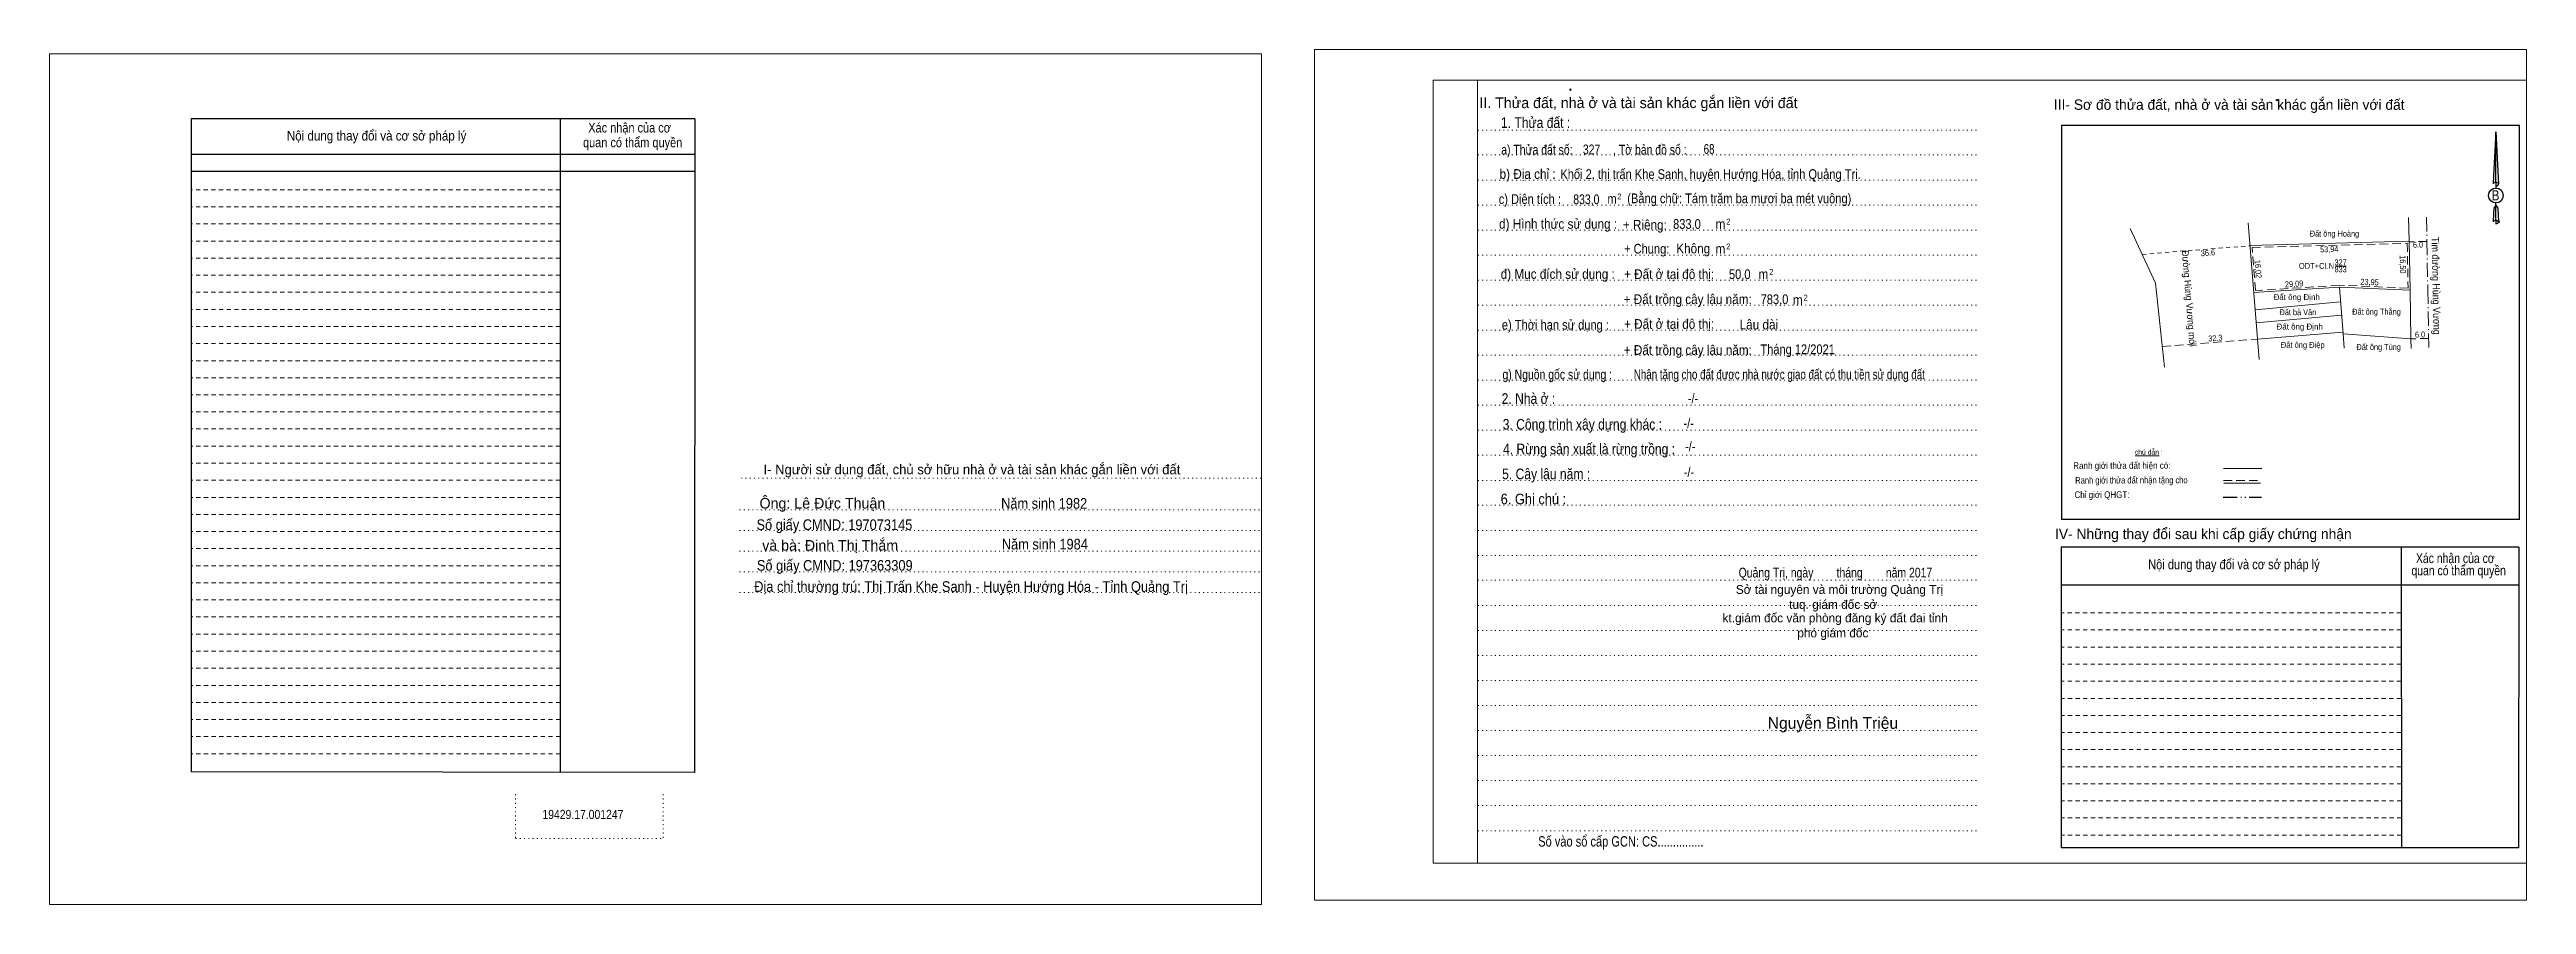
# Model space of a CAD drawing. Header units: metres. Extents: x 550190 to 552569, y 1839277 to 1839758.
# Drawn here: x 550190 to 551029, y 1839469 to 1839758 of the extents above; entities that cross this region are included whole.
import ezdxf
from ezdxf.enums import TextEntityAlignment as Align

# ---------------------------------------------------------------- set-up
doc = ezdxf.new("R2010")
doc.units = ezdxf.units.M
doc.header["$LTSCALE"] = 0.96
doc.header["$PDMODE"] = 32
doc.header["$PDSIZE"] = 0.48
for name, pattern in [('DASH_DOUBLE_DOT', [9.2, 5, -1.2, 0.3, -1.2, 0.3, -1.2]), ('DOT_DASHED', [7.7, 5, -1.2, 0.3, -1.2]), ('DOTTED', [1.5, 0.3, -1.2]), ('MEDIUM_DASHED', [4.5, 3, -1.5]), ('SHORT_DASHED', [2.7, 1.5, -1.2])]:
    doc.linetypes.add(name, pattern=pattern)
for name, color, linetype, lineweight in [('1', 7, 'DOTTED', 13), ('18', 7, 'Continuous', 25), ('2', 7, 'SHORT_DASHED', 13), ('28', 7, 'Continuous', 25), ('5', 7, 'Continuous', 13), ('55', 7, 'Continuous', 13), ('7', 7, 'Continuous', 13)]:
    doc.layers.add(name, color=color, linetype=linetype, lineweight=lineweight)
doc.layers.add('9', color=7, linetype='Continuous')

msp = doc.modelspace()

# ---------------------------------------------------------------- texts
at = {"layer": '18'}
for s, height, p in [('II. Thửa đất, nhà ở và tài sản khác gắn liền với đất', 3.6, (550727.86, 1839738.55)), ('Sở tài nguyên và môi trường Quảng Trị', 3, (550795.91, 1839574.09)), ('tuq. giám đốc sở', 3, (550793.79, 1839569.03)), ('kt.giám đốc văn phòng đăng ký đất đai tỉnh', 3, (550794.465, 1839564.47)), ('phó giám đốc', 3, (550793.675, 1839559.39)), ('Nguyễn Bình Triệu', 3.96, (550793.72, 1839528.42))]:
    msp.add_text(s, height=height, dxfattribs=at).set_placement(p, align=Align.CENTER)
for s, height, width, p in [('1. Thửa đất :', 3.6, 0.85, (550693.03, 1839731.83)), ('a) Thửa đất số:              , Tờ bản đồ số : ', 3.3, 0.8, (550713.26, 1839722.83)), ('327', 3.3, 0.8, (550711.99, 1839722.91)), ('68', 3.3, 0.75, (550751.765, 1839723.07)), ('b) Địa chỉ : ', 3.3, 0.9, (550690.88, 1839714.59)), (' Khối 2, thị trấn Khe Sanh, huyện Hướng Hóa, tỉnh Quảng Trị.', 3.3, 0.85, (550751.75, 1839714.55)), ('c) Diện tích :                                                   ', 3.3, 0.85, (550717.65, 1839706.11)), ('833,0', 3.3, 0.8, (550710.205, 1839706.03)), (' m', 3.3, 0.85, (550718.39, 1839706.19)), ('2', 2, 0.75, (550721.39, 1839707.63)), ('(Bằng chữ: Tám trăm ba mươi ba mét vuông)', 3.3, 0.85, (550761.99, 1839706.35)), ('B', 3.456, 0.85, (551018.07, 1839707.29)), ('d) Hình thức sử dụng :', 3.3, 0.9, (550700.65, 1839697.71)), ('+ Riêng: ', 3.3, 0.9, (550730.57, 1839697.39)), ('833,0', 3.3, 0.85, (550744.275, 1839697.67)), (' m', 3.3, 0.9, (550755.07, 1839697.67)), ('2', 2, 0.8, (550758.3, 1839699.11)), ('       + Chung:', 3.3, 0.85, (550727, 1839689.29)), ('Không', 3.3, 0.9, (550746.4, 1839689.37)), (' m', 3.3, 0.9, (550755.07, 1839689.27)), ('2', 2, 0.8, (550758.28, 1839690.71)), ('đ) Mục đích sử dụng :', 3.3, 0.9, (550700.53, 1839680.75)), ('+ Đất ở tại đô thị:', 3.3, 0.9, (550738.23, 1839680.69)), ('50,0', 3.3, 0.85, (550762.15, 1839680.67)), (' m', 3.3, 0.9, (550769.59, 1839680.69)), ('2', 2, 0.8, (550772.82, 1839682.09)), ('+ Đất trồng cây lâu năm:', 3.3, 0.9, (550744.53, 1839672.21)), ('783,0', 3.3, 0.85, (550773.915, 1839672.19)), (' m', 3.3, 0.9, (550781.25, 1839671.99)), ('2', 2, 0.8, (550784.48, 1839673.39)), ('e) Thời hạn sử dụng :', 3.3, 0.85, (550699.73, 1839663.55)), ('+ Đất ở tại đô thị:', 3.3, 0.9, (550738.23, 1839663.83)), ('Lâu dài', 3.3, 0.9, (550768.64, 1839663.63)), ('+ Đất trồng cây lâu năm:', 3.3, 0.9, (550744.57, 1839655.01)), ('Tháng 12/2021', 3.3, 0.85, (550781.75, 1839655.25)), ('g) Nguồn gốc sử dụng :', 3.3, 0.8, (550700.36, 1839646.75)), ('Nhận tặng cho đất được nhà nước giao đất có thu tiền sử dụng đất', 3.3, 0.75, (550775.56, 1839646.77)), ('2. Nhà ở :', 3.6, 0.85, (550690.61, 1839638.43)), ('3. Công trình xây dựng khác :', 3.6, 0.85, (550708.86, 1839629.71)), ('4. Rừng sản xuất là rừng trồng :', 3.6, 0.85, (550711.13, 1839621.35)), ('5. Cây lâu năm :', 3.6, 0.85, (550696.6, 1839612.91)), ('6. Ghi chú :', 3.6, 0.9, (550692.29, 1839604.43)), ('Quảng Trị, ngày        tháng        năm 2017', 3.3, 0.8, (550794.55, 1839579.65)), ('19429.17.001247', 3.1, 0.85, (550370.44, 1839497.89)), ('Số vào sổ cấp GCN: CS...............', 3.5, 0.8, (550721.9, 1839488.57))]:
    msp.add_text(s, height=height, dxfattribs=dict(at, width=width)).set_placement(p, align=Align.CENTER)
at = {"layer": '2'}
for s, width, p in [('Nội dung thay đổi và cơ sở pháp lý', 0.9, (550300.58, 1839727.57)), ('Nội dung thay đổi và cơ sở pháp lý', 0.9, (550300.58, 1839727.57)), ('Xác nhận của cơ', 0.85, (550386.25, 1839730.29)), ('Xác nhận của cơ', 0.85, (550386.25, 1839730.29)), (' quan có thẩm quyền', 0.85, (550386.77, 1839725.29)), (' quan có thẩm quyền', 0.85, (550386.77, 1839725.29))]:
    msp.add_text(s, height=3.261, dxfattribs=dict(at, width=width)).set_placement(p, align=Align.CENTER)
at = {"layer": '28'}
for s, height, p in [('III- Sơ đồ thửa đất, nhà ở và tài sản khác gắn liền với đất', 3.5, (550927.9, 1839737.97)), ('I- Người sử dụng đất, chủ sở hữu nhà ở và tài sản khác gắn liền với đất', 3.306, (550502.17, 1839614.57)), ('Ông: Lê Đức Thuận', 3.6, (550451.53, 1839602.99)), ('IV- Những thay đổi sau khi cấp giấy chứng nhận', 3.5, (550919.13, 1839592.65)), ('và bà: Đinh Thị Thắm', 3.6, (550454.16, 1839588.72))]:
    msp.add_text(s, height=height, dxfattribs=at).set_placement(p, align=Align.CENTER)
for s, height, width, p in [('-/-', 3.3, 0.85, (550746.35, 1839638.63)), ('-/-', 3.3, 0.85, (550744.87, 1839630.23)), ('-/-', 3.3, 0.85, (550745.39, 1839622.35)), ('-/-', 3.3, 0.85, (550744.97, 1839613.71)), ('Năm sinh 1982', 3.6, 0.9, (550526.62, 1839602.93)), ('Số giấy CMND: 197073145', 3.6, 0.9, (550455.605, 1839595.73)), ('Năm sinh 1984', 3.6, 0.9, (550526.86, 1839589.14)), ('Xác nhận của cơ', 3.3, 0.8, (551004.45, 1839584.53)), ('Số giấy CMND: 197363309', 3.6, 0.9, (550455.72, 1839581.95)), ('Nội dung thay đổi và cơ sở pháp lý', 3.3, 0.85, (550929.48, 1839582.45)), (' quan có thẩm quyền', 3.3, 0.8, (551005.09, 1839580.37)), ('Địa chỉ thường trú: Thị Trấn Khe Sanh - Huyện Hướng Hóa - Tỉnh Quảng Trị', 3.6, 0.9, (550501.865, 1839574.78))]:
    msp.add_text(s, height=height, dxfattribs=dict(at, width=width)).set_placement(p, align=Align.CENTER)
at = {"layer": '55'}
msp.add_text('chú dẫn :', height=1.665, rotation=359.976, dxfattribs=at).set_placement((550900.6646, 1839621.2677), align=Align.CENTER)
for s, height, width, p in [('Ranh giới thửa đất hiện có:', 2.26, 0.9, (550891.5425, 1839616.4251)), ('Ranh giới thửa đất nhận tặng cho', 2.24, 0.85, (550894.7725, 1839611.4828)), ('Chỉ giới QHGT:', 2.25, 0.9, (550884.8125, 1839606.5708))]:
    msp.add_text(s, height=height, rotation=0.127, dxfattribs=dict(at, width=width)).set_placement(p, align=Align.CENTER)
at = {"layer": '7'}
for s, height, rotation, width, p in [('Đường Hùng Vương mới', 2.3, 274.561, 0.95, (550913.1388, 1839673.9914)), ('36.6', 2, 4.557, 0.9, (550920.7555, 1839688.5646)), ('53,94', 2, 1.498, 0.85, (550961.7789, 1839689.7966)), ('6.0', 2, 1.05, 0.85, (550991.8417, 1839691.3095)), ('Tim đường Hùng Vương', 2.5, 271.076, 0.9, (550996.7219, 1839678.3435)), ('16,02', 2, 274.547, 0.9, (550936.6762, 1839683.9893)), ('29,09', 2, 3.632, 0.9, (550949.9267, 1839678.037)), ('23,95', 2, 357.707, 0.85, (550975.385, 1839678.6837)), ('16,50', 2, 271.076, 0.85, (550985.6949, 1839685.6388)), ('32.3', 2, 4.559, 0.85, (550923.2655, 1839659.6907)), ('6.0', 2, 1.05, 0.85, (550992.5117, 1839660.8995))]:
    msp.add_text(s, height=height, rotation=rotation, dxfattribs=dict(at, width=width)).set_placement(p, align=Align.CENTER)
for s, width, p in [('ODT+CLN', 0.95, (550957.44, 1839684.14)), ('327', 0.85, (550965.62, 1839685.31)), ('833', 0.85, (550965.62, 1839682.97)), ('Đất bà Vân', 0.9, (550951.135, 1839668.46)), ('Đất ông Thắng', 0.9, (550977.765, 1839668.63)), ('Đất ông Điệp', 0.95, (550952.775, 1839657.39)), ('Đất ông Tùng', 0.9, (550978.495, 1839656.69))]:
    msp.add_text(s, height=2, dxfattribs=dict(at, width=width)).set_placement(p, align=Align.CENTER)
for p in [(550950.74, 1839673.57), (550951.76, 1839663.58)]:
    msp.add_text('Đất ông Định', height=2, dxfattribs=at).set_placement(p, align=Align.CENTER)
at = {"layer": '9', "width": 0.9}
msp.add_text('Đất ông Hoàng', height=2, dxfattribs=at).set_placement((550963.535, 1839695.05), align=Align.CENTER)

# ---------------------------------------------------------------- linework, layer by layer
at = {"layer": '1', "linetype": 'Continuous'}
for p, q in [((550658.34, 1839747.97), (551028.54, 1839747.97)), ((550658.34, 1839747.97), (550658.34, 1839482.97)), ((551028.54, 1839747.97), (551028.54, 1839480.73)), ((550658.34, 1839482.97), (551028.54, 1839482.97))]:
    msp.add_line(p, q, dxfattribs=at)
at = {"layer": '1'}
for p, q in [((550673.34, 1839747.97), (550673.34, 1839482.97)), ((550673.34, 1839747.97), (550673.34, 1839482.97)), ((550673.5, 1839731.13), (550842.58, 1839731.13)), ((550673.5, 1839722.69), (550842.58, 1839722.69)), ((550673.5, 1839714.21), (550842.58, 1839714.21)), ((550673.5, 1839705.73), (550842.58, 1839705.73)), ((550673.5, 1839697.25), (550842.58, 1839697.25)), ((550673.5, 1839688.77), (550842.58, 1839688.77)), ((550673.5, 1839680.33), (550842.58, 1839680.33)), ((550673.5, 1839671.85), (550842.58, 1839671.85)), ((550673.5, 1839663.37), (550842.58, 1839663.37)), ((550673.5, 1839654.89), (550842.58, 1839654.89)), ((550673.5, 1839646.45), (550842.58, 1839646.45)), ((550673.5, 1839637.97), (550842.58, 1839637.97)), ((550673.5, 1839629.49), (550842.58, 1839629.49)), ((550424.1, 1839613.33), (550600.22, 1839613.33)), ((550673.5, 1839621.01), (550842.58, 1839621.01)), ((550673.5, 1839612.53), (550842.58, 1839612.53)), ((550423.52, 1839602.53), (550599.62, 1839602.53)), ((550673.5, 1839604.09), (550842.58, 1839604.09)), ((550423.52, 1839595.53), (550599.62, 1839595.53)), ((550423.52, 1839588.53), (550599.62, 1839588.53)), ((550673.5, 1839595.61), (550842.58, 1839595.61)), ((550423.52, 1839581.53), (550599.62, 1839581.53)), ((550673.5, 1839587.13), (550842.58, 1839587.13)), ((550423.52, 1839574.53), (550599.62, 1839574.53)), ((550673.5, 1839578.69), (550842.58, 1839578.69)), ((550673.5, 1839570.21), (550842.58, 1839570.21)), ((550673.5, 1839561.69), (550842.58, 1839561.69)), ((550673.5, 1839553.25), (550842.58, 1839553.25)), ((550673.5, 1839544.81), (550842.58, 1839544.81)), ((550673.5, 1839536.29), (550842.58, 1839536.29)), ((550673.5, 1839527.81), (550842.58, 1839527.81)), ((550673.5, 1839519.37), (550842.58, 1839519.37)), ((550347.66, 1839506.25), (550347.66, 1839491.25)), ((550397.62, 1839506.25), (550397.62, 1839491.25)), ((550673.5, 1839510.89), (550842.58, 1839510.89)), ((550673.5, 1839502.41), (550842.58, 1839502.41)), ((550347.66, 1839491.25), (550397.62, 1839491.25)), ((550673.5, 1839493.93), (550842.58, 1839493.93))]:
    msp.add_line(p, q, dxfattribs=at)
at = {"layer": '1', "linetype": 'Continuous'}
for points in [[(550189.84, 1839468.97), (550600.24, 1839468.97), (550600.24, 1839756.97), (550189.84, 1839756.97)], [(550189.84, 1839756.97), (550600.24, 1839756.97), (550600.24, 1839468.97), (550189.84, 1839468.97)], [(550189.84, 1839468.97), (550600.24, 1839468.97), (550600.24, 1839756.97), (550189.84, 1839756.97)], [(550618.14, 1839470.37), (551028.54, 1839470.37), (551028.54, 1839758.37), (550618.14, 1839758.37)], [(550673.34, 1839747.97), (551028.54, 1839747.97), (551028.54, 1839482.97), (550673.34, 1839482.97)]]:
    msp.add_lwpolyline(points, close=True, dxfattribs=at)
at = {"layer": '18'}
for p, q in [((551018.16, 1839730.57), (551019.1, 1839712.85)), ((551018.16, 1839730.57), (551019.1, 1839712.85)), ((551018.16, 1839730.57), (551019.1, 1839712.85)), ((551017.4, 1839715.65), (551017.26, 1839712.89)), ((551018.16, 1839713.45), (551018.16, 1839712.77)), ((551018.16, 1839712.77), (551018.16, 1839712.25)), ((551018.16, 1839712.25), (551018.16, 1839711.57)), ((551018.16, 1839712.25), (551018.16, 1839711.57)), ((551018.16, 1839712.25), (551018.16, 1839711.57)), ((551018.16, 1839705.65), (551018.16, 1839706.45)), ((551018.16, 1839705.65), (551018.16, 1839706.45)), ((551018.16, 1839705.65), (551018.16, 1839706.45)), ((551018.16, 1839705.65), (551018.86, 1839704.65)), ((551018.16, 1839705.65), (551018.86, 1839704.65)), ((551018.16, 1839705.65), (551018.86, 1839704.65)), ((551019.1, 1839712.85), (551019.1, 1839712.89)), ((551018.16, 1839700.65), (551018.16, 1839699.97)), ((551018.16, 1839699.97), (551018.16, 1839699.45)), ((551018.86, 1839704.65), (551019.1, 1839700.05)), ((551018.86, 1839704.65), (551019.1, 1839700.05)), ((551018.86, 1839704.65), (551019.1, 1839700.05))]:
    msp.add_line(p, q, dxfattribs=at)
for points in [[(551018.16, 1839713.45), (551018.16, 1839730.57), (551017.4, 1839715.65)], [(551018.16, 1839700.65), (551018.16, 1839705.65), (551017.5, 1839704.65), (551017.4, 1839702.77), (551017.26, 1839700.05)]]:
    msp.add_lwpolyline(points, dxfattribs=at)
msp.add_ellipse((551018.1971, 1839708.9595), major_axis=(0, 2.5159), ratio=0.983453, dxfattribs=at)
for centre, start_param, end_param in [((551018.198, 1839712.8363), 1.57079633, 3.07445202), ((551018.198, 1839712.8363), 0.06714063, 1.57079633), ((551018.198, 1839712.8363), 4.71238898, 6.28318531), ((551018.198, 1839699.9954), 2.49106941, 3.07427841), ((551018.198, 1839699.9954), 1.57079633, 2.49106941), ((551018.198, 1839699.9954), 0.06714063, 1.57079633), ((551018.198, 1839699.9954), 4.71238898, 6.28318531)]:
    msp.add_ellipse(centre, major_axis=(0.907, 0), ratio=0.655448, start_param=start_param, end_param=end_param, dxfattribs=at)
msp.add_point((551019.1, 1839700.05), dxfattribs=at)
at = {"layer": '2', "linetype": 'Continuous', "lineweight": 25}
for p, q in [((550408.38, 1839734.89), (550237.84, 1839734.89)), ((550237.84, 1839734.89), (550237.84, 1839513.85)), ((550362.7, 1839734.89), (550362.76, 1839513.69)), ((550408.38, 1839722.81), (550238.06, 1839722.81)), ((550408.38, 1839717.05), (550238.06, 1839717.05))]:
    msp.add_line(p, q, dxfattribs=at)
at = {"layer": '2'}
for p, q in [((550362.7, 1839710.89), (550237.82, 1839710.89)), ((550362.7, 1839705.13), (550237.82, 1839705.13)), ((550362.7, 1839705.13), (550237.84, 1839705.13)), ((550362.7, 1839699.33), (550237.84, 1839699.33)), ((550362.7, 1839693.53), (550237.84, 1839693.53)), ((550362.7, 1839687.77), (550237.84, 1839687.77)), ((550362.7, 1839681.97), (550237.84, 1839681.97)), ((550362.7, 1839676.21), (550237.84, 1839676.21)), ((550362.72, 1839670.41), (550237.84, 1839670.41)), ((550362.72, 1839664.61), (550237.84, 1839664.61)), ((550362.72, 1839658.85), (550237.84, 1839658.85)), ((550362.74, 1839653.05), (550237.84, 1839653.05)), ((550362.74, 1839647.25), (550237.84, 1839647.25)), ((550362.74, 1839641.49), (550237.84, 1839641.49)), ((550362.74, 1839635.69), (550237.84, 1839635.69)), ((550362.74, 1839629.93), (550237.84, 1839629.93)), ((550362.74, 1839624.13), (550237.84, 1839624.13)), ((550362.74, 1839618.33), (550237.84, 1839618.33)), ((550362.74, 1839612.57), (550237.84, 1839612.57)), ((550362.74, 1839606.77), (550237.84, 1839606.77)), ((550362.74, 1839600.97), (550237.84, 1839600.97)), ((550362.74, 1839595.21), (550237.84, 1839595.21)), ((550362.76, 1839589.41), (550237.84, 1839589.41)), ((550362.76, 1839583.61), (550237.84, 1839583.61)), ((550362.76, 1839577.85), (550237.84, 1839577.85)), ((550362.76, 1839572.05), (550237.84, 1839572.05)), ((550362.78, 1839566.29), (550237.84, 1839566.29)), ((550362.78, 1839560.49), (550237.84, 1839560.49)), ((550362.78, 1839554.69), (550237.84, 1839554.69)), ((550986.1, 1839561.89), (550870.94, 1839561.89)), ((550986.1, 1839556.09), (550870.94, 1839556.09)), ((550362.78, 1839548.93), (550237.84, 1839548.93)), ((550986.1, 1839550.29), (550870.94, 1839550.29)), ((550362.78, 1839543.13), (550237.84, 1839543.13)), ((550986.1, 1839544.53), (550870.94, 1839544.53)), ((550986.12, 1839538.73), (550870.94, 1839538.73)), ((550362.78, 1839537.33), (550237.84, 1839537.33)), ((550362.78, 1839531.57), (550237.84, 1839531.57)), ((550986.14, 1839532.97), (550870.94, 1839532.97)), ((550362.78, 1839525.77), (550237.84, 1839525.77)), ((550986.14, 1839527.17), (550870.94, 1839527.17)), ((550986.14, 1839521.37), (550870.94, 1839521.37)), ((550362.78, 1839520.01), (550237.84, 1839520.01)), ((550986.14, 1839515.61), (550870.94, 1839515.61)), ((550986.16, 1839509.81), (550870.94, 1839509.81)), ((550986.16, 1839504.01), (550870.94, 1839504.01)), ((550986.18, 1839498.25), (550870.94, 1839498.25)), ((550986.18, 1839492.45), (550870.94, 1839492.45))]:
    msp.add_line(p, q, dxfattribs=at)
at = {"layer": '2', "linetype": 'Continuous', "lineweight": 25}
msp.add_lwpolyline([(550408.38, 1839734.89), (550408.28, 1839513.61), (550237.84, 1839513.85)], dxfattribs=at)
at = {"layer": '28'}
for p, q in [((550871.08, 1839732.61), (550871.08, 1839599.33)), ((551026.14, 1839599.33), (550871.08, 1839599.33)), ((550986.1, 1839589.93), (550986.18, 1839488.17)), ((551025.98, 1839589.93), (551025.9, 1839488.17)), ((551025.96, 1839577.01), (550870.94, 1839577.01)), ((551025.9, 1839488.17), (550870.94, 1839488.17))]:
    msp.add_line(p, q, dxfattribs=at)
at = {"layer": '28', "linetype": 'SHORT_DASHED', "lineweight": 13}
msp.add_line((550986.08, 1839567.65), (550870.94, 1839567.65), dxfattribs=at)
at = {"layer": '28'}
for points in [[(551026.14, 1839599.33), (551026.14, 1839732.61), (550871.08, 1839732.61)], [(551025.98, 1839589.93), (550870.94, 1839589.93), (550870.94, 1839488.17)]]:
    msp.add_lwpolyline(points, dxfattribs=at)
msp.add_point((550944.02, 1839741.25), dxfattribs=at)
at = {"layer": '5'}
msp.add_point((550704.82, 1839744.79), dxfattribs=at)
at = {"layer": '55'}
for p, q in [((550896.02, 1839620.83), (550904.16, 1839620.79)), ((550925.9, 1839616.51), (550938.9, 1839616.51)), ((550926.02, 1839611.55), (550938.5, 1839611.55)), ((550926.02, 1839611.55), (550938.5, 1839611.55))]:
    msp.add_line(p, q, dxfattribs=at)
at = {"layer": '55', "linetype": 'DASH_DOUBLE_DOT', "lineweight": 25}
msp.add_line((550925.82, 1839606.79), (550938.82, 1839606.79), dxfattribs=at)
at = {"layer": '55', "linetype": 'MEDIUM_DASHED'}
msp.add_line((550925.98, 1839612.43), (550938.78, 1839612.43), dxfattribs=at)
at = {"layer": '7'}
for p, q in [((550934.29, 1839699.69), (550937.98, 1839653.43)), ((550988.65, 1839701.46), (550988.82, 1839693.46)), ((550988.82, 1839693.46), (550934.9, 1839692.05)), ((550988.82, 1839693.46), (550989.13, 1839676.96)), ((550963.93, 1839685.03), (550967.48, 1839685.03)), ((550965.59, 1839672.94), (550936.64, 1839670.29)), ((550966.43, 1839662.17), (550965.2, 1839677.92)), ((550965.96, 1839668.47), (550936.99, 1839665.81)), ((550937.43, 1839660.38), (550966.33, 1839662.71)), ((550966.43, 1839662.17), (550989.44, 1839660.46)), ((550966.81, 1839657.25), (550966.43, 1839662.17))]:
    msp.add_line(p, q, dxfattribs=at)
at = {"layer": '7', "linetype": 'DOT_DASHED'}
msp.add_line((550994.65, 1839701.59), (550994.82, 1839693.59), dxfattribs=at)
at = {"layer": '7', "linetype": 'SHORT_DASHED'}
msp.add_line((550898.4, 1839689.04), (550934.91, 1839691.95), dxfattribs=at)
at = {"layer": '7', "linetype": 'MEDIUM_DASHED'}
for p, q in [((550994.82, 1839693.4), (550988.82, 1839693.29)), ((550905.2, 1839657.81), (550937.43, 1839660.38)), ((550995.44, 1839660.57), (550989.44, 1839660.46))]:
    msp.add_line(p, q, dxfattribs=at)
at = {"layer": '7'}
for points in [[(550894.37, 1839697.81), (550902.89, 1839679.27), (550905.95, 1839650.82)], [(550936.17, 1839676.08), (550965.2, 1839677.92), (550989.13, 1839676.96)], [(550989.13, 1839676.96), (550989.44, 1839660.46), (550989.5, 1839657.12)]]:
    msp.add_lwpolyline(points, dxfattribs=at)
at = {"layer": '7', "linetype": 'MEDIUM_DASHED'}
msp.add_lwpolyline([(550988.17, 1839692.79), (550988.46, 1839677.64), (550965.15, 1839678.58), (550936.77, 1839676.78), (550935.61, 1839691.41)], close=True, dxfattribs=at)
at = {"layer": '7', "linetype": 'DOT_DASHED'}
msp.add_lwpolyline([(550994.82, 1839693.57), (550995.13, 1839677.07), (550995.52, 1839656.54)], dxfattribs=at)

msp.set_redraw_order([(e.dxf.handle, doc.entitydb.next_handle()) for e in msp.query("TEXT MTEXT ATTDEF DIMENSION ARC_DIMENSION")])  # texts and dimensions are drawn at this point

doc.saveas('drawing.dxf')
